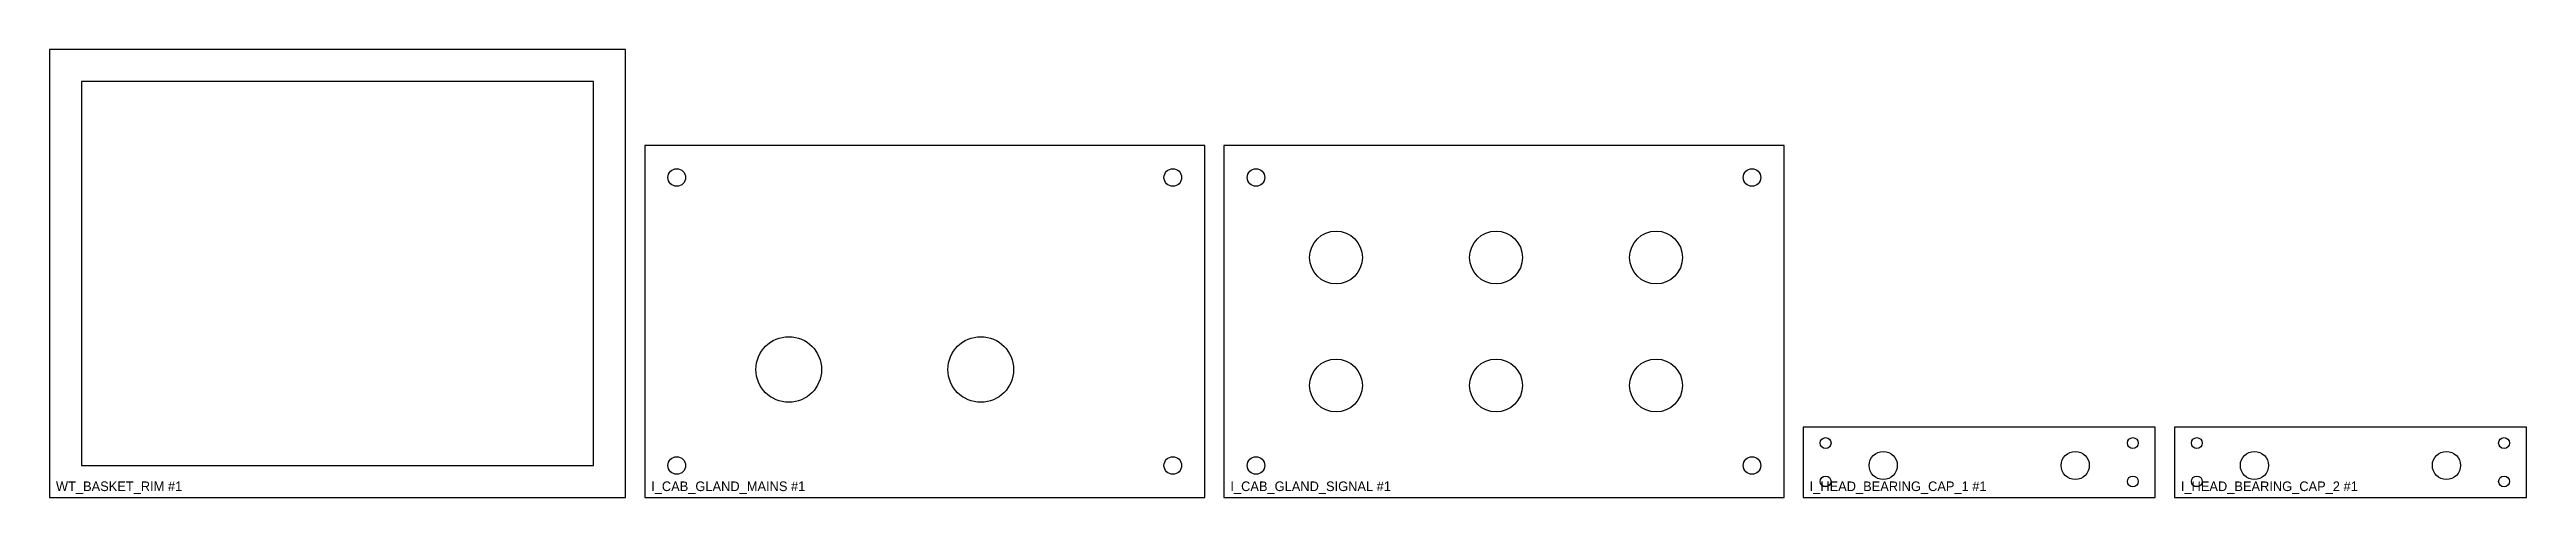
# Model space of a CAD drawing. Header units: millimetres. Extents: x 0 to 1219, y 0 to 2438.
# Drawn here: x 10 to 784, y 10 to 150 of the extents above; entities that cross this region are included whole.
import ezdxf

# ---------------------------------------------------------------- set-up
doc = ezdxf.new("R2010")
doc.units = ezdxf.units.MM
for name, color, linetype in [('CUT_HOLES', 7, 'Continuous'), ('CUT_INNER', 7, 'Continuous'), ('CUT_OUTER', 7, 'Continuous'), ('PART_MARK_NO_CUT', 7, 'Continuous')]:
    doc.layers.add(name, color=color, linetype=linetype)

msp = doc.modelspace()

# ---------------------------------------------------------------- texts
at = {"layer": 'PART_MARK_NO_CUT'}
for s, p in [('WT_BASKET_RIM #1', (12, 12)), ('I_CAB_GLAND_MAINS #1', (198, 12)), ('I_CAB_GLAND_SIGNAL #1', (379, 12)), ('I_HEAD_BEARING_CAP_1 #1', (560, 12)), ('I_HEAD_BEARING_CAP_2 #1', (676, 12))]:
    msp.add_text(s, height=3, dxfattribs=at).set_placement(p)

# ---------------------------------------------------------------- linework, layer by layer
at = {"layer": 'CUT_HOLES'}
for centre, radius in [((206, 110), 2.75), ((361, 110), 2.75), ((387, 110), 2.75), ((542, 110), 2.75), ((412, 85), 8.25), ((462, 85), 8.25), ((512, 85), 8.25), ((241, 50), 10.25), ((301, 50), 10.25), ((412, 45), 8.25), ((462, 45), 8.25), ((512, 45), 8.25), ((565, 27), 1.7), ((583, 20), 4.4), ((643, 20), 4.4), ((661, 27), 1.7), ((681, 27), 1.7), ((699, 20), 4.4), ((759, 20), 4.4), ((777, 27), 1.7), ((206, 20), 2.75), ((361, 20), 2.75), ((387, 20), 2.75), ((542, 20), 2.75), ((565, 15), 1.7), ((661, 15), 1.7), ((681, 15), 1.7), ((777, 15), 1.7)]:
    msp.add_circle(centre, radius, dxfattribs=at)
at = {"layer": 'CUT_INNER'}
msp.add_lwpolyline([(20, 20), (180, 20), (180, 140), (20, 140)], close=True, dxfattribs=at)
at = {"layer": 'CUT_OUTER'}
for points in [[(10, 10), (190, 10), (190, 150), (10, 150)], [(196, 10), (371, 10), (371, 120), (196, 120)], [(377, 10), (552, 10), (552, 120), (377, 120)], [(558, 10), (668, 10), (668, 32), (558, 32)], [(674, 10), (784, 10), (784, 32), (674, 32)]]:
    msp.add_lwpolyline(points, close=True, dxfattribs=at)

msp.set_redraw_order([(e.dxf.handle, doc.entitydb.next_handle()) for e in msp.query("TEXT MTEXT ATTDEF DIMENSION ARC_DIMENSION")])  # texts and dimensions are drawn at this point

doc.saveas('drawing.dxf')
